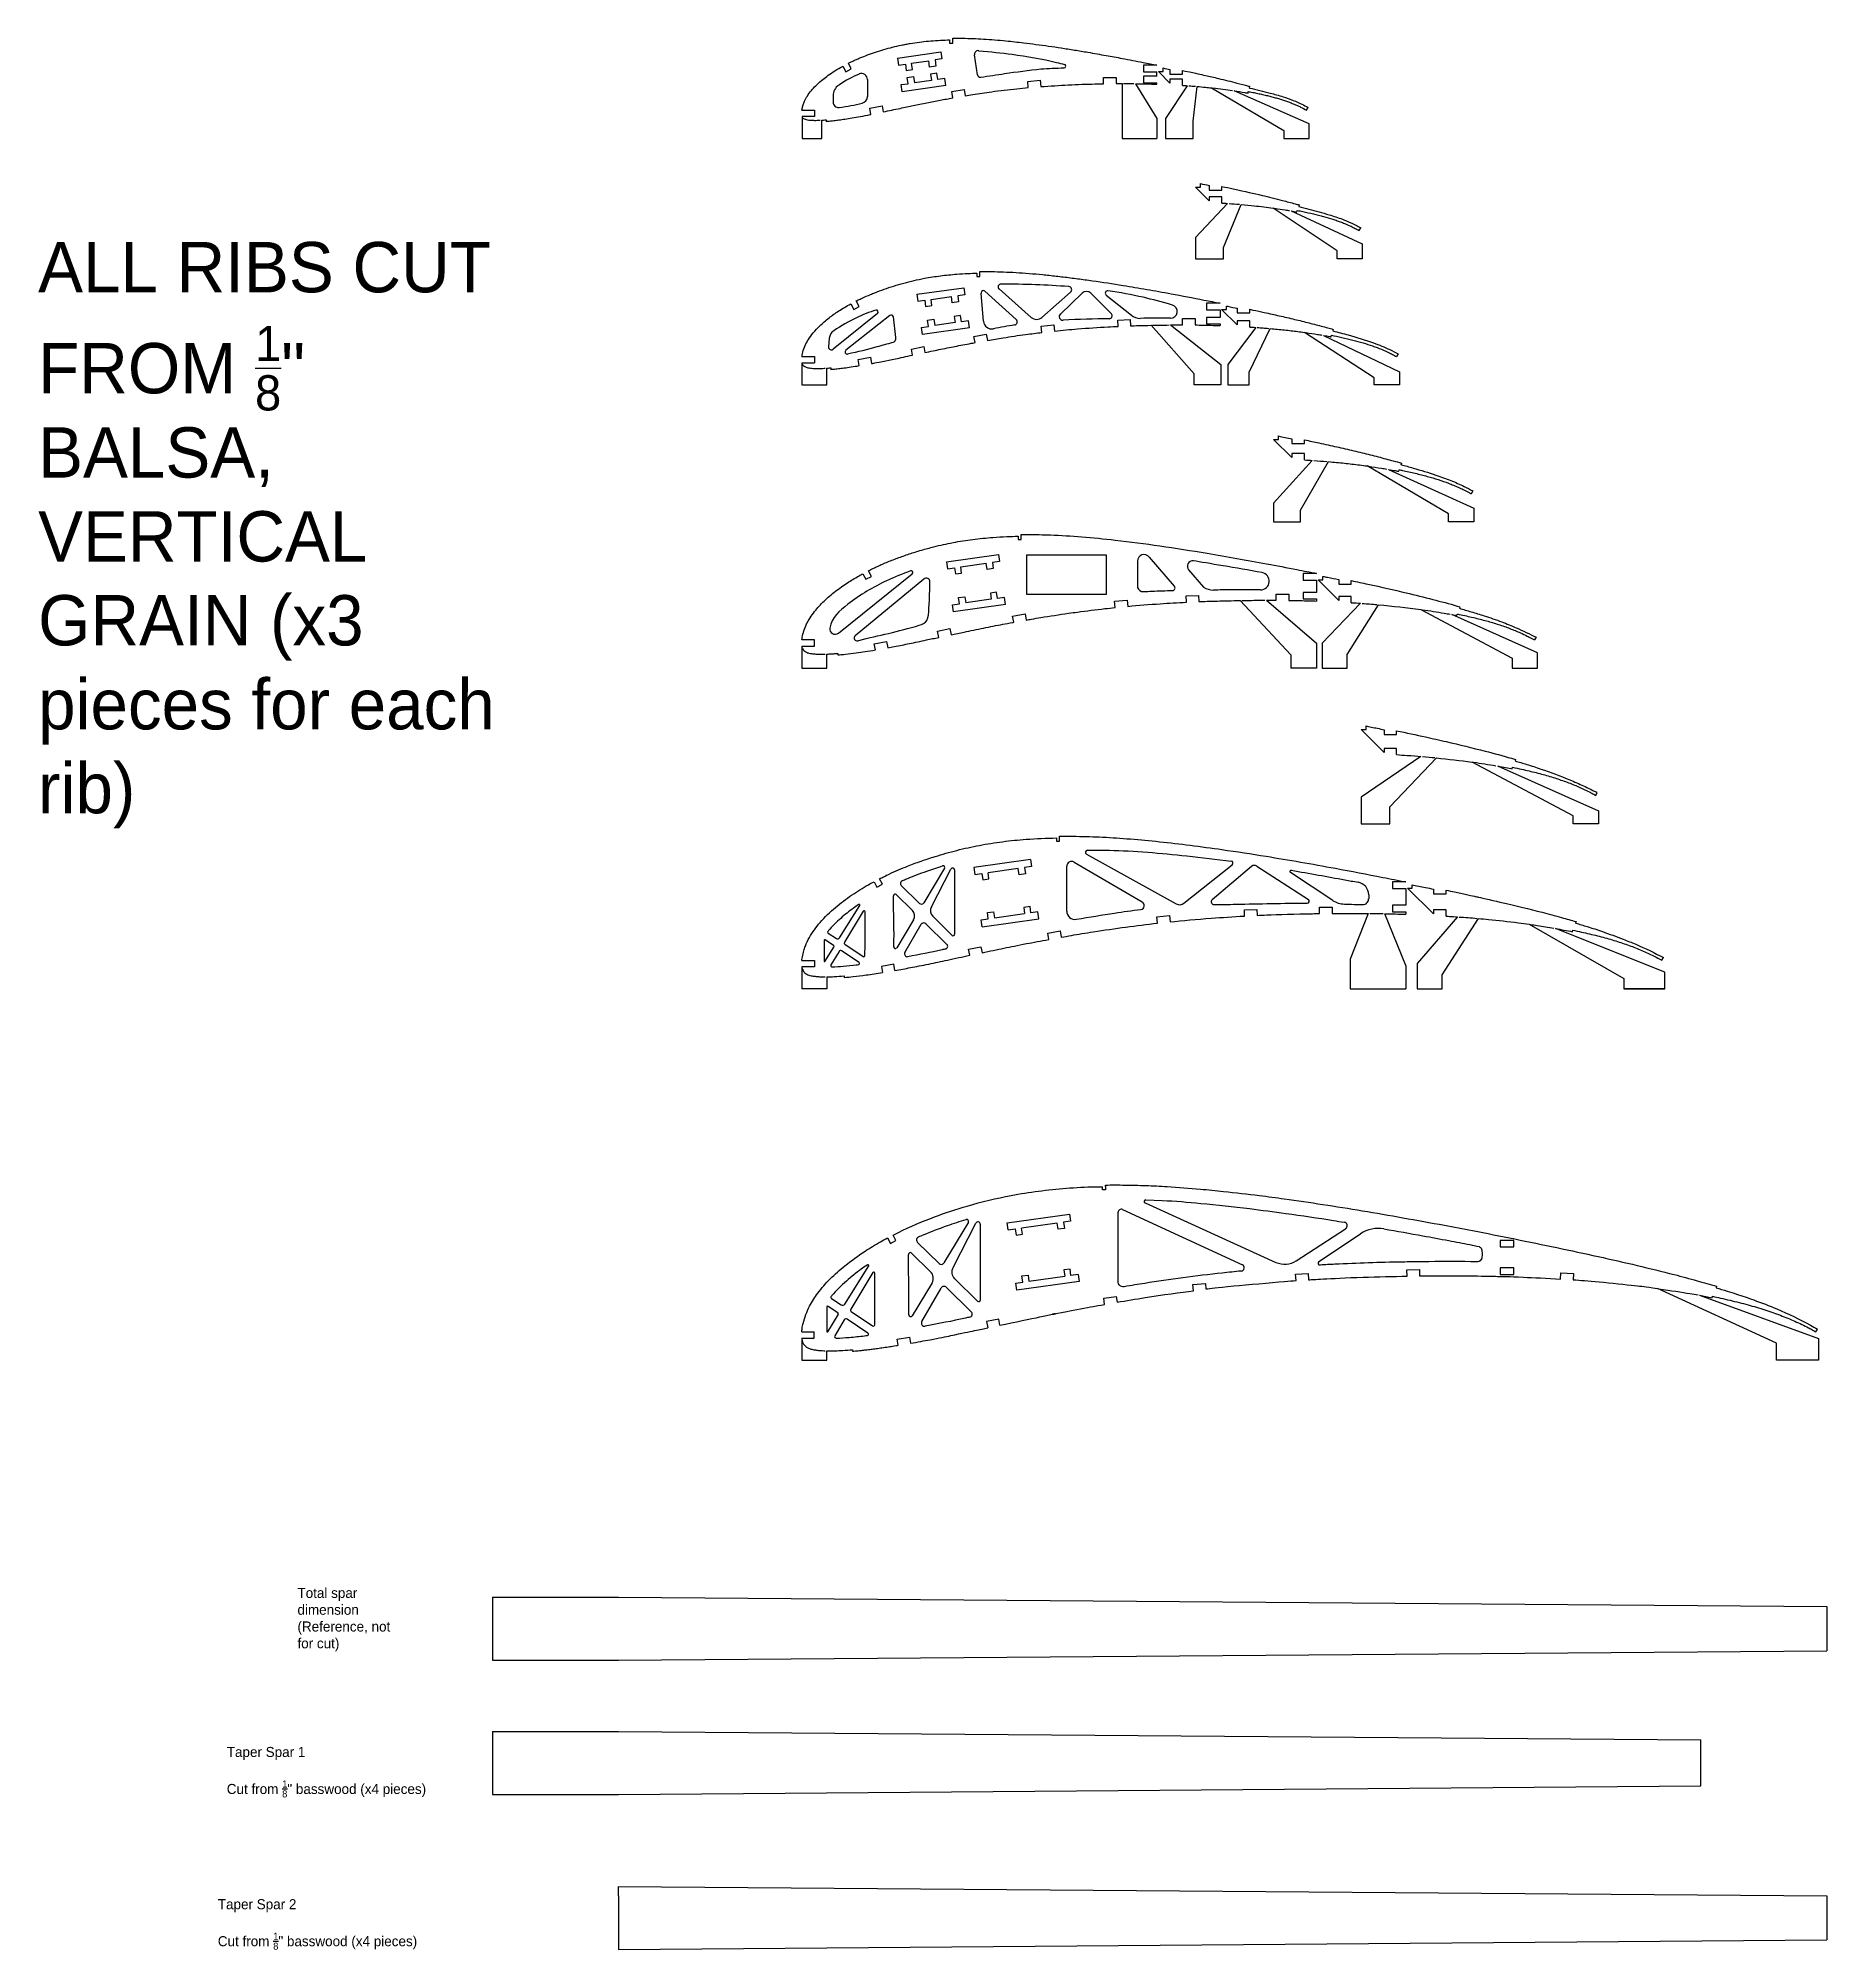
# Model space of a CAD drawing. Extents: x -15.1 to 20.4, y 10.7 to 48.6.
import ezdxf

# ---------------------------------------------------------------- set-up
doc = ezdxf.new("R2010")
doc.units = 0
doc.header["$MEASUREMENT"] = 0
for name, color, linetype in [('CUT_THESE', 255, 'CONTINUOUS'), ('MARK', 5, 'CONTINUOUS'), ('TEXT_FOR_GARY', 1, 'CONTINUOUS')]:
    doc.layers.add(name, color=color, linetype=linetype)

msp = doc.modelspace()

# ---------------------------------------------------------------- texts
at = {"layer": 'TEXT_FOR_GARY', "linetype": 'Continuous', "attachment_point": 1}
for s, width, insert, char_height in [('\\A1;ALL RIBS CUT FROM {\\H0.7x;\\S1/8;}" BALSA, VERTICAL GRAIN (x3 pieces for each rib)', 9.69934, (-15.134, 44.595), 1), ('Total spar dimension (Reference, not for cut)', 2.00853, (-9.983, 17.859), 0.2), ('\\A1;Taper Spar 1\\P\\PCut from {\\H0.7x;\\S1/8;}" basswood (x4 pieces)', 4.29866, (-11.387, 14.7), 0.2), ('\\A1;Taper Spar 2\\P\\PCut from {\\H0.7x;\\S1/8;}" basswood (x4 pieces)', 4.15656, (-11.565, 11.676), 0.2)]:
    msp.add_mtext_dynamic_manual_height_columns(s, width=width, gutter_width=1, heights=[0], dxfattribs=dict(at, insert=insert, char_height=char_height))

# ---------------------------------------------------------------- linework, layer by layer
at = {"layer": 'CUT_THESE', "linetype": 'Continuous'}
for p, q in [((2.97, 48.609), (2.97, 48.547)), ((3.033, 48.61), (3.033, 48.642)), ((3.033, 48.547), (3.033, 48.61)), ((1.932, 48.247), (2.798, 48.369)), ((1.932, 48.247), (1.951, 48.108)), ((2.818, 48.23), (2.679, 48.21)), ((2.798, 48.369), (2.818, 48.23)), ((2.97, 48.547), (3.033, 48.547)), ((0.848, 48.087), (0.907, 47.976)), ((0.907, 47.976), (1.017, 48.035)), ((1.017, 48.035), (0.959, 48.145)), ((1.951, 48.108), (2.091, 48.128)), ((2.091, 48.128), (2.108, 48.004)), ((2.108, 48.004), (2.232, 48.021)), ((2.128, 47.863), (2.252, 47.88)), ((2.145, 47.739), (2.128, 47.863)), ((2.214, 48.145), (2.555, 48.193)), ((2.232, 48.021), (2.214, 48.145)), ((2.252, 47.88), (2.269, 47.757)), ((2.572, 48.069), (2.555, 48.193)), ((2.696, 48.087), (2.572, 48.069)), ((2.716, 47.946), (2.592, 47.928)), ((2.592, 47.928), (2.609, 47.805)), ((2.679, 48.21), (2.696, 48.087)), ((2.733, 47.822), (2.716, 47.946)), ((6.026, 47.863), (6.276, 47.865)), ((6.028, 47.738), (6.026, 47.863)), ((6.276, 47.865), (6.278, 47.741)), ((7.086, 48.106), (6.819, 48.106)), ((6.819, 48.106), (6.819, 47.976)), ((6.819, 47.976), (7.086, 47.976)), ((7.086, 47.887), (6.819, 47.887)), ((6.819, 47.887), (6.819, 47.757)), ((7.086, 47.887), (7.086, 47.976)), ((7.118, 47.983), (7.211, 47.983)), ((7.118, 47.983), (7.346, 47.751)), ((7.211, 47.983), (7.211, 48.051)), ((7.346, 48.024), (7.346, 47.93)), ((7.346, 47.93), (7.596, 47.93)), ((7.596, 47.93), (7.596, 48.002)), ((2.006, 47.72), (2.145, 47.739)), ((2.026, 47.58), (2.006, 47.72)), ((2.892, 47.702), (2.026, 47.58)), ((2.609, 47.805), (2.269, 47.757)), ((2.873, 47.842), (2.733, 47.822)), ((2.892, 47.702), (2.873, 47.842)), ((3.012, 47.581), (3.258, 47.624)), ((3.033, 47.458), (3.012, 47.581)), ((3.258, 47.624), (3.279, 47.5)), ((4.521, 47.786), (4.77, 47.806)), ((4.531, 47.661), (4.521, 47.786)), ((4.77, 47.806), (4.78, 47.682)), ((6.394, 47.741), (6.394, 46.653)), ((6.66, 47.739), (7.086, 47.045)), ((6.819, 47.757), (7.086, 47.757)), ((7.086, 47.73), (7.086, 47.757)), ((7.687, 47.699), (7.255, 47.045)), ((7.596, 47.83), (7.346, 47.83)), ((7.346, 47.83), (7.346, 47.751)), ((7.596, 47.705), (7.596, 47.83)), ((7.807, 46.995), (7.885, 47.684)), ((8.168, 47.657), (9.61, 46.808)), ((10.11, 46.941), (8.619, 47.599)), ((8.896, 47.552), (8.902, 47.583)), ((8.925, 47.653), (8.933, 47.683)), ((0.037, 47.215), (0.287, 47.215)), ((0.287, 47.09), (0.039, 47.09)), ((0.039, 47.09), (0.039, 46.653)), ((0.287, 47.215), (0.287, 47.09)), ((1.382, 47.251), (1.627, 47.302)), ((1.407, 47.128), (1.382, 47.251)), ((1.627, 47.302), (1.652, 47.179)), ((10.057, 47.213), (10.088, 47.267)), ((0.429, 46.653), (0.429, 47.016)), ((0.52, 47.022), (0.52, 46.991)), ((7.086, 47.045), (7.086, 46.653)), ((7.255, 47.045), (7.255, 46.653)), ((7.807, 46.653), (7.807, 46.995)), ((9.61, 46.808), (9.61, 46.653)), ((10.11, 46.653), (10.11, 46.941)), ((0.039, 46.653), (0.429, 46.653)), ((6.394, 46.653), (7.086, 46.653)), ((7.255, 46.653), (7.807, 46.653)), ((9.61, 46.653), (10.11, 46.653)), ((7.856, 45.686), (7.949, 45.686)), ((7.856, 45.686), (8.125, 45.415)), ((7.949, 45.686), (7.949, 45.755)), ((8.125, 45.72), (8.125, 45.626)), ((8.125, 45.626), (8.375, 45.626)), ((8.375, 45.626), (8.375, 45.699)), ((8.488, 45.361), (7.856, 44.681)), ((8.375, 45.494), (8.125, 45.494)), ((8.125, 45.494), (8.125, 45.415)), ((8.375, 45.369), (8.375, 45.494)), ((8.406, 44.483), (8.758, 45.34)), ((10.664, 44.421), (9.397, 45.268)), ((9.753, 45.212), (11.164, 44.556)), ((9.868, 45.191), (9.874, 45.221)), ((9.91, 45.331), (9.902, 45.301)), ((11.105, 44.823), (11.136, 44.877)), ((7.856, 44.681), (7.856, 44.258)), ((8.406, 44.258), (8.406, 44.483)), ((11.164, 44.556), (11.164, 44.258)), ((7.856, 44.258), (8.406, 44.258)), ((10.664, 44.258), (10.664, 44.421)), ((11.164, 44.258), (10.664, 44.258)), ((2.317, 43.556), (3.25, 43.687)), ((3.25, 43.687), (3.269, 43.548)), ((3.508, 43.975), (3.508, 43.912)), ((3.508, 43.912), (3.571, 43.912)), ((3.571, 43.976), (3.571, 44.007)), ((3.571, 43.912), (3.571, 43.976)), ((1.005, 43.365), (1.064, 43.254)), ((1.064, 43.254), (1.175, 43.312)), ((1.175, 43.312), (1.116, 43.423)), ((2.317, 43.556), (2.337, 43.417)), ((2.337, 43.417), (2.476, 43.436)), ((2.476, 43.436), (2.493, 43.312)), ((2.493, 43.312), (2.617, 43.33)), ((2.6, 43.454), (3.006, 43.511)), ((2.617, 43.33), (2.6, 43.454)), ((3.023, 43.387), (3.006, 43.511)), ((3.147, 43.404), (3.023, 43.387)), ((3.269, 43.548), (3.13, 43.528)), ((3.13, 43.528), (3.147, 43.404)), ((8.341, 43.379), (8.073, 43.379)), ((8.073, 43.379), (8.073, 43.249)), ((8.466, 43.254), (8.466, 43.322)), ((2.41, 42.899), (2.549, 42.918)), ((2.531, 43.042), (2.655, 43.059)), ((2.549, 42.918), (2.531, 43.042)), ((2.655, 43.059), (2.673, 42.936)), ((3.079, 42.993), (2.673, 42.936)), ((3.185, 43.134), (3.061, 43.117)), ((3.061, 43.117), (3.079, 42.993)), ((3.203, 43.01), (3.185, 43.134)), ((3.342, 43.03), (3.203, 43.01)), ((3.361, 42.89), (3.342, 43.03)), ((4.789, 42.922), (5.037, 42.95)), ((4.802, 42.798), (4.789, 42.922)), ((5.037, 42.95), (5.051, 42.825)), ((6.308, 43.044), (6.558, 43.054)), ((6.314, 42.919), (6.308, 43.044)), ((6.558, 43.054), (6.563, 42.929)), ((7.827, 41.974), (6.97, 42.94)), ((7.358, 42.946), (8.353, 42.162)), ((7.595, 42.947), (7.595, 43.072)), ((7.595, 43.072), (7.845, 43.072)), ((7.845, 43.072), (7.845, 42.947)), ((8.073, 43.249), (8.341, 43.249)), ((8.341, 43.097), (8.073, 43.097)), ((8.073, 43.097), (8.073, 42.967)), ((8.073, 42.967), (8.341, 42.967)), ((8.341, 43.249), (8.341, 43.097)), ((8.341, 42.967), (8.341, 42.934)), ((8.372, 43.254), (8.466, 43.254)), ((8.372, 43.254), (8.68, 42.951)), ((8.68, 43.279), (8.68, 43.185)), ((8.68, 43.185), (8.93, 43.185)), ((8.93, 43.031), (8.68, 43.031)), ((8.68, 43.031), (8.68, 42.951)), ((8.93, 43.185), (8.93, 43.257)), ((8.93, 42.906), (8.93, 43.031)), ((2.429, 42.759), (2.41, 42.899)), ((3.361, 42.89), (2.429, 42.759)), ((3.452, 42.719), (3.698, 42.763)), ((3.474, 42.596), (3.452, 42.719)), ((3.698, 42.763), (3.72, 42.64)), ((9.049, 42.898), (8.494, 42.162)), ((8.92, 42.008), (9.337, 42.875)), ((11.402, 41.893), (10.018, 42.798)), ((10.396, 42.739), (11.902, 42.014)), ((10.545, 42.711), (10.551, 42.742)), ((10.59, 42.859), (10.582, 42.829)), ((0.036, 42.317), (0.286, 42.317)), ((0.037, 42.192), (0.286, 42.192)), ((0.037, 42.192), (0.037, 41.754)), ((0.286, 42.317), (0.286, 42.192)), ((1.153, 42.261), (1.4, 42.304)), ((1.175, 42.138), (1.153, 42.261)), ((1.4, 42.304), (1.421, 42.181)), ((2.209, 42.469), (2.454, 42.521)), ((2.235, 42.347), (2.209, 42.469)), ((2.454, 42.521), (2.48, 42.399)), ((8.353, 42.162), (8.353, 41.754)), ((8.494, 42.162), (8.494, 41.754)), ((11.877, 42.373), (11.847, 42.318)), ((0.531, 41.754), (0.531, 42.089)), ((0.609, 42.095), (0.609, 42.064)), ((7.827, 41.754), (7.827, 41.974)), ((8.92, 41.754), (8.92, 42.008)), ((11.402, 41.754), (11.402, 41.893)), ((11.902, 42.014), (11.902, 41.754)), ((0.037, 41.754), (0.531, 41.754)), ((8.353, 41.754), (7.827, 41.754)), ((8.494, 41.754), (8.92, 41.754)), ((11.902, 41.754), (11.402, 41.754)), ((9.405, 40.671), (9.499, 40.671)), ((9.405, 40.671), (9.768, 40.312)), ((9.499, 40.671), (9.499, 40.741)), ((9.768, 40.686), (9.768, 40.592)), ((10.018, 40.592), (10.018, 40.665)), ((10.171, 40.257), (9.405, 39.407)), ((9.768, 40.592), (10.018, 40.592)), ((10.018, 40.391), (9.768, 40.391)), ((9.768, 40.391), (9.768, 40.312)), ((10.018, 40.266), (10.018, 40.391)), ((9.938, 39.27), (10.495, 40.231)), ((12.878, 39.195), (11.26, 40.145)), ((11.687, 40.078), (13.378, 39.307)), ((11.889, 40.039), (11.896, 40.07)), ((11.942, 40.202), (11.934, 40.171)), ((13.358, 39.65), (13.328, 39.595)), ((9.405, 39.407), (9.405, 39.033)), ((9.938, 39.033), (9.938, 39.27)), ((12.878, 39.033), (12.878, 39.195)), ((13.378, 39.307), (13.378, 39.033)), ((4.33, 38.75), (4.33, 38.687)), ((4.393, 38.751), (4.393, 38.782)), ((4.393, 38.687), (4.393, 38.751)), ((9.405, 39.033), (9.938, 39.033)), ((13.378, 39.033), (12.878, 39.033)), ((2.907, 38.243), (3.94, 38.388)), ((3.94, 38.388), (3.959, 38.249)), ((4.33, 38.687), (4.393, 38.687)), ((4.502, 38.377), (6.078, 38.377)), ((4.502, 37.59), (4.502, 38.377)), ((6.078, 38.377), (6.078, 37.59)), ((1.246, 38.005), (1.305, 37.894)), ((1.415, 37.953), (1.357, 38.063)), ((2.907, 38.243), (2.926, 38.104)), ((2.926, 38.104), (3.066, 38.123)), ((3.066, 38.123), (3.083, 38)), ((3.083, 38), (3.207, 38.017)), ((3.189, 38.141), (3.696, 38.212)), ((3.207, 38.017), (3.189, 38.141)), ((3.714, 38.088), (3.696, 38.212)), ((3.837, 38.106), (3.714, 38.088)), ((3.959, 38.249), (3.82, 38.229)), ((3.82, 38.229), (3.837, 38.106)), ((6.701, 38.258), (6.701, 37.734)), ((6.933, 38.334), (7.431, 37.755)), ((7.716, 38.081), (8.01, 37.74)), ((10.259, 38.01), (9.992, 38.01)), ((9.992, 38.01), (9.992, 37.88)), ((1.305, 37.894), (1.415, 37.953)), ((3.903, 37.638), (3.779, 37.621)), ((3.779, 37.621), (3.797, 37.497)), ((3.921, 37.514), (3.903, 37.638)), ((9.454, 37.477), (9.454, 37.6)), ((9.454, 37.6), (9.704, 37.6)), ((9.704, 37.6), (9.704, 37.475)), ((9.992, 37.88), (10.259, 37.88)), ((10.259, 37.635), (9.992, 37.635)), ((9.992, 37.635), (9.992, 37.505)), ((10.259, 37.88), (10.259, 37.635)), ((10.291, 37.885), (10.384, 37.885)), ((10.291, 37.885), (10.697, 37.476)), ((10.384, 37.885), (10.384, 37.953)), ((10.697, 37.889), (10.697, 37.796)), ((10.697, 37.796), (10.947, 37.796)), ((10.947, 37.796), (10.947, 37.868)), ((3.027, 37.389), (3.166, 37.408)), ((3.047, 37.249), (3.027, 37.389)), ((4.079, 37.394), (3.047, 37.249)), ((3.149, 37.532), (3.273, 37.549)), ((3.166, 37.408), (3.149, 37.532)), ((3.273, 37.549), (3.29, 37.426)), ((3.797, 37.497), (3.29, 37.426)), ((4.06, 37.534), (3.921, 37.514)), ((4.079, 37.394), (4.06, 37.534)), ((6.078, 37.59), (4.502, 37.59)), ((6.245, 37.458), (6.494, 37.482)), ((6.258, 37.333), (6.245, 37.458)), ((6.494, 37.482), (6.506, 37.357)), ((7.666, 37.564), (7.915, 37.575)), ((7.671, 37.439), (7.666, 37.564)), ((7.915, 37.575), (7.921, 37.45)), ((8.739, 37.473), (9.748, 36.394)), ((9.261, 37.478), (10.259, 36.626)), ((9.992, 37.505), (10.259, 37.505)), ((10.259, 37.505), (10.259, 37.462)), ((11.133, 37.418), (10.369, 36.626)), ((10.947, 37.555), (10.697, 37.555)), ((10.697, 37.555), (10.697, 37.476)), ((10.864, 36.398), (11.487, 37.39)), ((10.947, 37.43), (10.947, 37.555)), ((12.325, 37.295), (14.143, 36.327)), ((13.103, 37.348), (13.095, 37.318)), ((2.729, 36.864), (2.973, 36.916)), ((2.755, 36.741), (2.729, 36.864)), ((2.973, 36.916), (2.999, 36.793)), ((4.221, 37.164), (4.467, 37.208)), ((4.243, 37.041), (4.221, 37.164)), ((4.467, 37.208), (4.489, 37.085)), ((14.643, 36.435), (12.942, 37.194)), ((13.044, 37.173), (13.05, 37.204)), ((0.035, 36.563), (0.285, 36.564)), ((0.035, 36.563), (0.035, 36.126)), ((0.285, 36.689), (0.036, 36.689)), ((0.285, 36.564), (0.285, 36.689)), ((1.473, 36.614), (1.719, 36.657)), ((1.494, 36.491), (1.473, 36.614)), ((1.719, 36.657), (1.741, 36.534)), ((10.259, 36.626), (10.259, 36.126)), ((10.369, 36.626), (10.369, 36.126)), ((14.619, 36.743), (14.586, 36.69)), ((0.035, 36.126), (0.531, 36.126)), ((0.531, 36.126), (0.531, 36.409)), ((0.747, 36.423), (0.747, 36.392)), ((9.748, 36.394), (9.748, 36.126)), ((10.259, 36.126), (9.748, 36.126)), ((10.369, 36.126), (10.864, 36.126)), ((10.864, 36.126), (10.864, 36.398)), ((14.143, 36.327), (14.143, 36.126)), ((14.143, 36.126), (14.643, 36.126)), ((14.643, 36.126), (14.643, 36.435)), ((11.239, 34.913), (11.239, 34.981)), ((11.145, 34.913), (11.239, 34.913)), ((11.145, 34.913), (11.598, 34.457)), ((11.598, 34.907), (11.598, 34.814)), ((11.598, 34.814), (11.848, 34.814)), ((11.848, 34.814), (11.848, 34.886)), ((12.327, 34.377), (11.145, 33.566)), ((11.848, 34.536), (11.598, 34.536)), ((11.598, 34.536), (11.598, 34.457)), ((11.713, 33.372), (12.639, 34.348)), ((11.848, 34.411), (11.848, 34.536)), ((15.355, 33.195), (13.345, 34.265)), ((13.851, 34.186), (15.855, 33.298)), ((14.21, 34.316), (14.201, 34.286)), ((14.144, 34.129), (14.15, 34.16)), ((11.145, 33.566), (11.145, 33.04)), ((15.801, 33.602), (15.831, 33.657)), ((15.831, 33.657), (15.804, 33.672)), ((11.145, 33.04), (11.713, 33.04)), ((11.713, 33.04), (11.713, 33.372)), ((15.355, 33.04), (15.355, 33.195)), ((15.855, 33.04), (15.355, 33.04)), ((15.855, 33.298), (15.855, 33.04)), ((5.089, 32.757), (5.089, 32.694)), ((5.089, 32.694), (5.152, 32.694)), ((5.152, 32.758), (5.152, 32.789)), ((5.152, 32.694), (5.152, 32.758)), ((4.577, 32.327), (3.451, 32.168)), ((4.577, 32.327), (4.596, 32.187)), ((1.637, 31.835), (1.579, 31.946)), ((3.069, 32.122), (3.069, 30.842)), ((3.451, 32.168), (3.471, 32.029)), ((3.471, 32.029), (3.61, 32.049)), ((3.61, 32.049), (3.627, 31.925)), ((3.627, 31.925), (3.751, 31.942)), ((4.333, 32.15), (3.734, 32.066)), ((3.751, 31.942), (3.734, 32.066)), ((4.351, 32.027), (4.333, 32.15)), ((4.474, 32.044), (4.351, 32.027)), ((4.596, 32.187), (4.457, 32.168)), ((4.457, 32.168), (4.474, 32.044)), ((1.468, 31.887), (1.527, 31.776)), ((1.527, 31.776), (1.637, 31.835)), ((11.292, 31.626), (11.292, 31.545)), ((12.03, 31.882), (11.763, 31.882)), ((11.763, 31.882), (11.763, 31.752)), ((11.763, 31.752), (12.03, 31.752)), ((12.03, 31.752), (12.03, 31.422)), ((12.062, 31.757), (12.155, 31.757)), ((12.062, 31.757), (12.578, 31.249)), ((12.155, 31.757), (12.155, 31.827)), ((12.578, 31.74), (12.578, 31.647)), ((12.578, 31.647), (12.828, 31.647)), ((12.828, 31.647), (12.828, 31.719)), ((3.597, 31.132), (3.736, 31.151)), ((3.616, 30.992), (4.742, 31.151)), ((3.719, 31.275), (3.842, 31.292)), ((3.736, 31.151), (3.719, 31.275)), ((3.842, 31.292), (3.86, 31.169)), ((3.86, 31.169), (4.459, 31.253)), ((4.566, 31.394), (4.442, 31.377)), ((4.442, 31.377), (4.459, 31.253)), ((4.583, 31.27), (4.566, 31.394)), ((4.722, 31.29), (4.583, 31.27)), ((4.742, 31.151), (4.722, 31.29)), ((7.086, 31.188), (7.334, 31.214)), ((7.099, 31.063), (7.086, 31.188)), ((7.334, 31.214), (7.348, 31.09)), ((8.824, 31.33), (9.074, 31.336)), ((8.828, 31.205), (8.824, 31.33)), ((9.074, 31.336), (9.078, 31.217)), ((10.316, 31.255), (10.316, 31.38)), ((10.316, 31.38), (10.566, 31.38)), ((10.566, 31.38), (10.566, 31.258)), ((11.284, 31.257), (10.924, 30.348)), ((12.03, 30.221), (11.614, 31.252)), ((12.03, 31.422), (11.763, 31.422)), ((11.763, 31.422), (11.763, 31.292)), ((11.763, 31.292), (12.03, 31.292)), ((12.03, 31.292), (12.03, 31.241)), ((13.057, 31.189), (12.252, 30.26)), ((12.828, 31.329), (12.578, 31.329)), ((12.578, 31.329), (12.578, 31.249)), ((12.752, 30.036), (13.472, 31.156)), ((12.828, 31.204), (12.828, 31.329)), ((3.616, 30.992), (3.597, 31.132)), ((4.918, 30.863), (5.164, 30.908)), ((4.94, 30.74), (4.918, 30.863)), ((5.164, 30.908), (5.186, 30.785)), ((14.478, 31.042), (16.357, 29.964)), ((17.173, 30.093), (15.002, 30.959)), ((15.34, 30.894), (15.346, 30.924)), ((15.412, 31.094), (15.403, 31.064)), ((3.346, 30.547), (3.591, 30.596)), ((3.37, 30.425), (3.346, 30.547)), ((3.591, 30.596), (3.615, 30.476)), ((17.117, 30.327), (17.147, 30.382)), ((0.284, 30.198), (0.034, 30.198)), ((0.034, 30.198), (0.034, 29.76)), ((0.034, 30.198), (0.034, 30.166)), ((0.036, 30.323), (0.284, 30.323)), ((0.284, 30.323), (0.284, 30.198)), ((0.873, 30.016), (0.873, 29.985)), ((1.86, 30.247), (1.614, 30.203)), ((1.614, 30.203), (1.635, 30.083)), ((1.882, 30.124), (1.86, 30.247)), ((10.924, 30.348), (10.924, 29.76)), ((12.03, 30.221), (12.03, 29.76)), ((12.252, 30.26), (12.252, 29.76)), ((12.752, 29.76), (12.752, 30.036)), ((17.173, 29.76), (17.173, 30.093)), ((0.531, 29.76), (0.031, 29.76)), ((0.531, 29.997), (0.531, 29.76)), ((10.924, 29.76), (12.03, 29.76)), ((12.252, 29.76), (12.752, 29.76)), ((16.357, 29.964), (16.357, 29.76)), ((17.173, 29.76), (16.357, 29.76)), ((16.357, 29.76), (17.173, 29.76)), ((6.005, 25.768), (6.005, 25.829)), ((6.067, 25.831), (6.067, 25.862)), ((6.067, 25.831), (6.067, 25.768)), ((6.067, 25.768), (6.005, 25.768)), ((3.579, 25.086), (3.579, 23.581)), ((4.114, 25.109), (5.351, 25.283)), ((4.133, 24.97), (4.114, 25.109)), ((5.108, 25.107), (4.396, 25.007)), ((5.125, 24.983), (5.108, 25.107)), ((5.371, 25.144), (5.232, 25.124)), ((5.232, 25.124), (5.249, 25)), ((5.351, 25.283), (5.371, 25.144)), ((1.735, 24.81), (1.794, 24.699)), ((1.794, 24.699), (1.904, 24.758)), ((1.904, 24.758), (1.845, 24.868)), ((4.133, 24.97), (4.272, 24.989)), ((4.272, 24.989), (4.29, 24.866)), ((4.29, 24.866), (4.414, 24.883)), ((4.414, 24.883), (4.396, 25.007)), ((5.249, 25), (5.125, 24.983)), ((4.282, 23.913), (4.421, 23.932)), ((5.539, 23.948), (4.301, 23.774)), ((4.404, 24.056), (4.527, 24.074)), ((4.421, 23.932), (4.404, 24.056)), ((4.527, 24.074), (4.545, 23.95)), ((4.545, 23.95), (5.257, 24.05)), ((5.363, 24.191), (5.239, 24.174)), ((5.239, 24.174), (5.257, 24.05)), ((5.38, 24.067), (5.363, 24.191)), ((5.52, 24.087), (5.38, 24.067)), ((5.52, 24.087), (5.539, 23.948)), ((9.842, 24.089), (10.091, 24.105)), ((9.85, 23.964), (9.842, 24.089)), ((10.091, 24.105), (10.1, 23.98)), ((12.051, 24.177), (12.301, 24.182)), ((12.054, 24.052), (12.051, 24.177)), ((12.301, 24.182), (12.304, 24.057)), ((15.103, 23.995), (15.11, 24.12)), ((15.11, 24.12), (15.36, 24.105)), ((15.36, 24.105), (15.353, 23.98)), ((4.301, 23.774), (4.282, 23.913)), ((6.032, 23.614), (6.28, 23.647)), ((6.048, 23.49), (6.032, 23.614)), ((6.28, 23.647), (6.295, 23.534)), ((7.801, 23.888), (8.05, 23.909)), ((7.811, 23.763), (7.801, 23.888)), ((8.05, 23.909), (8.059, 23.797)), ((19.395, 22.721), (17.026, 23.808)), ((17.864, 23.672), (20.228, 22.81)), ((18.112, 23.62), (18.118, 23.651)), ((18.2, 23.852), (18.192, 23.822)), ((3.944, 23.198), (3.699, 23.148)), ((3.969, 23.077), (3.944, 23.198)), ((0.031, 22.82), (0.031, 22.383)), ((0.031, 22.82), (0.281, 22.82)), ((0.031, 22.82), (0.031, 22.789)), ((0.033, 22.945), (0.281, 22.945)), ((0.281, 22.82), (0.281, 22.945)), ((1.926, 22.801), (2.173, 22.839)), ((1.945, 22.678), (1.926, 22.801)), ((2.173, 22.839), (2.192, 22.719)), ((3.699, 23.148), (3.725, 23.025)), ((20.175, 22.946), (20.205, 23.001)), ((20.228, 22.81), (20.228, 22.383)), ((0.529, 22.383), (0.529, 22.569)), ((1.039, 22.591), (1.039, 22.56)), ((19.395, 22.383), (19.395, 22.721)), ((0.031, 22.383), (0.529, 22.383)), ((20.228, 22.383), (19.395, 22.383)), ((-6.11, 17.675), (-6.11, 16.425)), ((-6.11, 17.675), (-3.61, 17.675)), ((-3.61, 17.675), (20.39, 17.487)), ((20.39, 17.487), (20.39, 16.612)), ((-6.11, 16.425), (-3.61, 16.425)), ((-3.61, 16.425), (20.39, 16.612)), ((-6.11, 15.008), (-6.11, 13.758)), ((-6.11, 15.008), (-3.61, 15.008)), ((-3.61, 15.008), (17.89, 14.84)), ((17.89, 13.926), (17.89, 14.84)), ((-6.11, 13.758), (-3.61, 13.758)), ((-3.61, 13.758), (17.89, 13.926)), ((-3.61, 11.928), (20.39, 11.741)), ((-3.61, 11.741), (-3.61, 11.928)), ((-3.61, 11.741), (-3.61, 10.678)), ((20.39, 11.741), (20.39, 10.866)), ((-3.61, 10.678), (20.39, 10.866))]:
    msp.add_line(p, q, dxfattribs=at)
at = {"layer": 'CUT_THESE', "color": 7, "linetype": 'Continuous'}
for p, q in [((3.525, 47.913), (3.464, 48.312)), ((0.655, 47.499), (0.655, 47.375)), ((1.336, 47.82), (1.336, 47.483)), ((3.643, 43.02), (3.594, 43.571)), ((4.294, 43.053), (3.666, 43.62)), ((3.951, 43.661), (4.591, 43.096)), ((4.802, 43.096), (5.373, 43.6)), ((5.603, 43.579), (5.169, 43.164)), ((6.182, 43.167), (5.771, 43.577)), ((6.079, 43.541), (6.579, 43.139)), ((1.537, 43.176), (0.659, 42.464)), ((1.784, 43.134), (0.91, 42.443)), ((1.901, 42.695), (1.852, 43.106)), ((0.578, 42.681), (0.565, 42.514)), ((0.76, 36.825), (2.228, 38)), ((2.458, 37.9), (1.093, 36.771)), ((5.443, 32.277), (6.796, 31.486)), ((5.687, 32.436), (7.472, 31.445)), ((2.867, 32.153), (2.455, 31.467)), ((2.609, 31.389), (2.995, 32.138)), ((5.295, 31.303), (5.295, 32.193)), ((7.622, 31.458), (8.583, 32.223)), ((8.964, 32.191), (8.184, 31.529)), ((9.073, 32.198), (10.095, 31.532)), ((10.577, 31.517), (9.738, 32.068)), ((2.23, 31.316), (1.909, 31.631)), ((2.01, 31.813), (2.373, 31.457)), ((0.783, 30.771), (1.184, 31.417)), ((1.254, 31.302), (0.881, 30.683)), ((2.635, 31.2), (3.021, 30.821)), ((0.557, 30.867), (0.72, 30.758)), ((2.253, 31.132), (1.918, 30.574)), ((2.082, 30.478), (2.407, 31.041)), ((2.916, 30.643), (2.498, 31.053)), ((0.494, 30.305), (0.67, 30.589)), ((0.663, 30.621), (0.498, 30.733)), ((0.773, 30.504), (0.611, 30.236)), ((1.173, 30.279), (0.821, 30.515)), ((0.89, 30.644), (1.25, 30.402)), ((6.85, 25.51), (9.451, 24.326)), ((6.863, 25.566), (7.191, 25.554)), ((3.342, 25.122), (2.857, 24.316)), ((3.038, 24.224), (3.492, 25.105)), ((6.403, 25.374), (8.785, 24.277)), ((2.333, 24.723), (2.761, 24.303)), ((9.855, 24.356), (10.832, 24.995)), ((10.305, 24.344), (11.128, 24.893)), ((2.592, 24.138), (2.215, 24.509)), ((0.89, 23.497), (1.362, 24.257)), ((1.444, 24.122), (1.005, 23.393)), ((3.068, 24.002), (3.523, 23.555)), ((0.623, 23.61), (0.815, 23.481)), ((2.62, 23.922), (2.225, 23.265)), ((2.418, 23.151), (2.801, 23.814)), ((3.399, 23.346), (2.907, 23.829)), ((0.549, 22.948), (0.757, 23.283)), ((0.749, 23.321), (0.554, 23.452)), ((0.878, 23.183), (0.687, 22.867)), ((1.348, 22.918), (0.935, 23.196)), ((1.015, 23.347), (1.439, 23.063))]:
    msp.add_line(p, q, dxfattribs=at)
at = {"layer": 'CUT_THESE', "linetype": 'Continuous'}
for points in [[(13.906, 24.631), (14.173, 24.631), (14.173, 24.761), (13.906, 24.761)], [(13.906, 24.085), (14.173, 24.085), (14.173, 24.215), (13.906, 24.215)]]:
    msp.add_lwpolyline(points, close=True, dxfattribs=at)
at = {"layer": 'CUT_THESE', "color": 7, "linetype": 'Continuous'}
for centre, radius, start, end in [((3.536, 48.323), 0.073, 81.6955, 188.7462), ((1.216, 47.82), 0.12, 0, 111.1337), ((3.578, 47.922), 0.0536, 188.7462, 278.5658), ((5.243, 48.089), 0.035, 271.8339, 75.4622), ((0.91, 47.499), 0.255, 124.4563, 180), ((1.201, 47.483), 0.135, 283.9432, 360), ((0.762, 47.375), 0.107, 180, 277.0185), ((3.989, 43.703), 0.0569, 89.4126, 228.5611), ((5.332, 43.646), 0.062, 311.4349, 85.4914), ((3.637, 43.587), 0.0433, 47.9448, 179.5567), ((3.769, 43.586), 0.176, 179.5568, 185.0338), ((5.686, 43.492), 0.12, 45.0816, 133.6731), ((6.108, 43.577), 0.0464, 81.8823, 231.1669), ((7.358, 43.214), 0.132, 270.0771, 73.9377), ((1.514, 43.204), 0.0362, 309.0351, 106.0595), ((1.81, 43.101), 0.0423, 6.8428, 128.3613), ((3.809, 43.034), 0.167, 185.0338, 280.9326), ((4.252, 43.007), 0.0619, 279.0759, 47.9447), ((4.697, 43.216), 0.16, 228.5611, 311.4349), ((5.218, 43.113), 0.0711, 133.6731, 273.045), ((6.141, 43.127), 0.0573, 270.8864, 45.0816), ((6.751, 43.353), 0.275, 231.1669, 270.6175), ((0.774, 42.666), 0.196, 123.0985, 175.5635), ((1.811, 42.684), 0.0906, 285.8521, 6.8428), ((0.623, 42.509), 0.0578, 175.5635, 309.0351), ((0.936, 42.41), 0.0419, 128.3613, 280.9633), ((2.206, 38.028), 0.035, 308.6715, 110.1634), ((9.145, 37.857), 0.173, 269.7455, 80.0282), ((2.505, 37.843), 0.0735, 359.7627, 129.5963), ((7.398, 37.72), 0.0477, 271.2792, 46.8196), ((8.202, 38.019), 0.338, 235.2973, 270.8245), ((0.695, 36.907), 0.105, 170.0416, 308.6716), ((1.129, 36.728), 0.056, 129.5963, 287.5544), ((5.393, 32.193), 0.098, 59.6831, 180), ((5.706, 32.471), 0.0404, 91.0182, 240.9656), ((8.558, 32.255), 0.0402, 308.5364, 82.577), ((2.049, 31.854), 0.0564, 113.798, 225.5383), ((2.84, 32.169), 0.0318, 328.9668, 106.836), ((3.03, 32.12), 0.0392, 2.3451, 153.2849), ((9.023, 32.121), 0.0913, 56.8905, 130.2749), ((9.752, 32.09), 0.0255, 80.2686, 236.7004), ((1.887, 31.609), 0.0309, 45.5238, 179.844), ((8.219, 31.487), 0.0552, 130.2749, 271.0439), ((10.074, 31.499), 0.039, 269.5538, 56.8905), ((10.823, 31.893), 0.45, 236.7004, 268.262), ((11.037, 31.626), 0.255, 0, 79.8426), ((11.179, 31.545), 0.112, 268.2624, 0), ((1.173, 31.424), 0.0131, 328.1464, 114.1543), ((1.271, 31.292), 0.0189, 0.0093, 148.8839), ((2.125, 31.209), 0.15, 328.9668, 45.5238), ((2.41, 31.494), 0.0524, 225.5383, 328.9668), ((2.744, 31.311), 0.156, 149.9702, 225.5383), ((5.459, 31.303), 0.164, 180, 279.6515), ((6.756, 31.416), 0.0804, 277.155, 59.6831), ((7.537, 31.564), 0.135, 240.9655, 308.5364), ((0.568, 30.885), 0.0213, 140.8386, 236.1465), ((0.745, 30.795), 0.0451, 236.1464, 328.1465), ((2.457, 31.012), 0.0577, 45.5238, 149.9702), ((3.04, 30.842), 0.0287, 227.9572, 0.6191), ((0.491, 30.722), 0.0124, 56.1007, 182.1273), ((0.65, 30.602), 0.0238, 328.1465, 56.1007), ((0.802, 30.487), 0.0342, 56.1007, 148.8838), ((0.906, 30.668), 0.0293, 148.8838, 236.1464), ((1.263, 30.422), 0.0244, 236.1464, 1.0504), ((1.892, 30.59), 0.0298, 178.4683, 328.9668), ((2.128, 30.451), 0.0537, 149.9702, 280.5965), ((2.877, 30.604), 0.0548, 282.2648, 45.5238), ((0.486, 30.31), 0.00908, 180.6091, 328.1466), ((0.634, 30.222), 0.0271, 148.8838, 271.7704), ((1.161, 30.262), 0.0204, 277.2534, 56.1007), ((6.862, 25.537), 0.0292, 87.9293, 245.5177), ((3.31, 25.142), 0.0375, 328.9668, 106.836), ((3.533, 25.084), 0.0462, 2.3451, 153.2849), ((6.378, 25.32), 0.0604, 65.2538, 180.0663), ((10.794, 25.054), 0.0704, 303.1818, 80.836), ((2.379, 24.77), 0.0663, 113.798, 225.5383), ((11.486, 24.357), 0.644, 80.2093, 123.663), ((2.189, 24.483), 0.0364, 45.5238, 179.844), ((2.804, 24.347), 0.0616, 225.5383, 328.9668), ((9.625, 24.708), 0.42, 245.5177, 303.1819), ((10.327, 24.312), 0.0393, 123.663, 273.1604), ((1.349, 24.265), 0.0154, 328.1464, 114.1543), ((1.463, 24.11), 0.0222, 0.0093, 148.8839), ((2.469, 24.012), 0.176, 328.9668, 45.5238), ((3.196, 24.132), 0.183, 149.9702, 225.5383), ((8.758, 24.218), 0.0648, 275.6225, 65.2538), ((0.637, 23.631), 0.025, 140.8386, 236.1465), ((2.86, 23.78), 0.0679, 45.5238, 149.9702), ((3.546, 23.58), 0.0338, 227.9572, 0.6191), ((0.546, 23.439), 0.0146, 56.1007, 182.1273), ((0.733, 23.297), 0.028, 328.1465, 56.1007), ((0.845, 23.525), 0.0531, 236.1464, 328.1465), ((0.912, 23.162), 0.0402, 56.1007, 148.8838), ((1.034, 23.376), 0.0345, 148.8838, 236.1464), ((2.194, 23.283), 0.0351, 178.4683, 328.9668), ((3.353, 23.3), 0.0644, 282.2648, 45.5238), ((0.54, 22.954), 0.0107, 180.6091, 328.1466), ((0.715, 22.851), 0.0318, 148.8838, 271.7704), ((1.335, 22.898), 0.024, 277.2534, 56.1007), ((1.455, 23.087), 0.0288, 236.1464, 1.0504), ((2.472, 23.12), 0.0632, 149.9702, 280.5965)]:
    msp.add_arc(centre, radius, start, end, dxfattribs=at)
at = {"layer": 'CUT_THESE', "linetype": 'Continuous'}
for centre, radius, start, end in [((6.83, 38.257), 0.129, 36.998, 180.7882), ((7.8, 38.152), 0.109, 84.0343, 220.2046), ((6.807, 37.757), 0.108, 192.4064, 277.2434)]:
    msp.add_arc(centre, radius, start, end, dxfattribs=at)
for points in [[(0.959, 48.145), (0.983, 48.158), (1.049, 48.189), (1.117, 48.22), (1.189, 48.251), (1.339, 48.31), (1.498, 48.366), (1.665, 48.418), (1.836, 48.465), (2.01, 48.505), (2.099, 48.523), (2.188, 48.539), (2.369, 48.566), (2.552, 48.586), (2.739, 48.6), (2.93, 48.608), (2.97, 48.609)], [(3.033, 48.642), (3.227, 48.642), (3.432, 48.636), (3.643, 48.626), (3.862, 48.611), (4.088, 48.59), (4.439, 48.552), (4.683, 48.521), (4.933, 48.487), (5.188, 48.449), (5.449, 48.408), (5.715, 48.364), (6.079, 48.299), (6.396, 48.242), (6.814, 48.162), (6.954, 48.134), (7.086, 48.108)], [(0.037, 47.215), (0.042, 47.248), (0.061, 47.317), (0.09, 47.392), (0.144, 47.493), (0.224, 47.603), (0.311, 47.698), (0.423, 47.801), (0.528, 47.884), (0.654, 47.972), (0.805, 48.064), (0.848, 48.087)], [(8.902, 47.583), (8.941, 47.576), (9.041, 47.556), (9.139, 47.535), (9.234, 47.513), (9.326, 47.49), (9.414, 47.467), (9.499, 47.443), (9.66, 47.391), (9.736, 47.363), (9.81, 47.334), (9.872, 47.307), (9.939, 47.276), (10.057, 47.213)], [(8.925, 47.653), (9.334, 47.553), (9.592, 47.48), (9.793, 47.408), (9.963, 47.334), (10.088, 47.267)], [(9.874, 45.221), (9.983, 45.2), (10.092, 45.177), (10.297, 45.128), (10.395, 45.102), (10.579, 45.047), (10.666, 45.018), (10.75, 44.987), (10.832, 44.955), (10.942, 44.906), (11.027, 44.864), (11.105, 44.823)], [(9.902, 45.301), (10.105, 45.25), (10.506, 45.135), (10.771, 45.046), (10.935, 44.978), (11.136, 44.877)], [(1.116, 43.423), (1.155, 43.443), (1.232, 43.48), (1.397, 43.552), (1.484, 43.588), (1.667, 43.656), (1.859, 43.72), (2.059, 43.778), (2.263, 43.829), (2.47, 43.873), (2.788, 43.923), (3.113, 43.956), (3.336, 43.969), (3.508, 43.975)], [(3.571, 44.007), (3.68, 44.008), (3.799, 44.007), (4.04, 44.001), (4.289, 43.989), (4.546, 43.971), (4.812, 43.947), (5.086, 43.918), (5.369, 43.884), (5.513, 43.865), (5.807, 43.825), (6.415, 43.732), (6.886, 43.653), (7.367, 43.567), (8.021, 43.442), (8.186, 43.41), (8.341, 43.379)], [(0.036, 42.317), (0.041, 42.348), (0.054, 42.408), (0.1, 42.538), (0.165, 42.658), (0.259, 42.788), (0.392, 42.93), (0.574, 43.087), (0.767, 43.224), (0.883, 43.295), (1.005, 43.365)], [(10.551, 42.742), (10.758, 42.699), (10.978, 42.647), (11.181, 42.59), (11.37, 42.529), (11.46, 42.497), (11.63, 42.426), (11.688, 42.4), (11.763, 42.363), (11.847, 42.318)], [(10.582, 42.829), (10.888, 42.749), (11.39, 42.589), (11.713, 42.457), (11.877, 42.373)], [(11.896, 40.07), (11.962, 40.057), (12.091, 40.029), (12.338, 39.97), (12.455, 39.939), (12.675, 39.874), (12.88, 39.802), (12.977, 39.764), (13.071, 39.723), (13.171, 39.677), (13.278, 39.622), (13.328, 39.595)], [(11.934, 40.172), (12.175, 40.105), (12.627, 39.965), (12.927, 39.855), (13.189, 39.739), (13.358, 39.65)], [(1.357, 38.063), (1.418, 38.094), (1.513, 38.14), (1.613, 38.185), (1.716, 38.23), (1.823, 38.273), (1.934, 38.316), (2.049, 38.357), (2.286, 38.436), (2.531, 38.507), (2.656, 38.54), (3.038, 38.624), (3.429, 38.687), (3.83, 38.727), (4.104, 38.743), (4.33, 38.75)], [(4.393, 38.782), (4.528, 38.783), (4.971, 38.775), (5.593, 38.738), (6.258, 38.673), (7.144, 38.558), (8.084, 38.412), (9.264, 38.203), (9.868, 38.088), (10.259, 38.01)], [(0.036, 36.689), (0.043, 36.742), (0.075, 36.868), (0.13, 37.007), (0.197, 37.126), (0.287, 37.254), (0.477, 37.462), (0.702, 37.656), (0.94, 37.824), (1.16, 37.958), (1.246, 38.005)], [(6.82, 37.65), (6.987, 37.659), (7.399, 37.672)], [(13.095, 37.318), (13.327, 37.249), (13.585, 37.169), (13.935, 37.048), (14.223, 36.93), (14.619, 36.743)], [(13.05, 37.204), (13.092, 37.196), (13.234, 37.166), (13.371, 37.134), (13.504, 37.102), (13.632, 37.068), (13.754, 37.033), (13.987, 36.958), (14.097, 36.917), (14.203, 36.875), (14.306, 36.831), (14.443, 36.766)], [(14.443, 36.766), (14.48, 36.748), (14.586, 36.69)], [(14.201, 34.286), (14.431, 34.217), (14.711, 34.126), (15.286, 33.911), (15.561, 33.79), (15.804, 33.672)], [(14.15, 34.16), (14.329, 34.122), (14.478, 34.088), (14.759, 34.016), (15.02, 33.938), (15.263, 33.853), (15.378, 33.808), (15.489, 33.76), (15.657, 33.68), (15.721, 33.647), (15.801, 33.602)], [(1.579, 31.946), (1.661, 31.987), (1.772, 32.04), (2.136, 32.197), (2.401, 32.295), (2.679, 32.387), (3.113, 32.51), (3.561, 32.609), (4.02, 32.682), (4.491, 32.73), (5.089, 32.757)], [(5.152, 32.789), (5.481, 32.789), (6.008, 32.773), (6.56, 32.736), (7.139, 32.682), (7.746, 32.611), (8.379, 32.526), (9.256, 32.392), (9.935, 32.278), (10.63, 32.154), (11.573, 31.974), (12.03, 31.882)], [(0.036, 30.323), (0.037, 30.342), (0.045, 30.397), (0.073, 30.515), (0.105, 30.61), (0.184, 30.778), (0.397, 31.078), (0.705, 31.378), (1.023, 31.619), (1.357, 31.827), (1.468, 31.887)], [(15.346, 30.924), (15.52, 30.888), (15.68, 30.851), (15.836, 30.812), (16.129, 30.732), (16.268, 30.689), (16.401, 30.644), (16.53, 30.597), (16.775, 30.495), (16.892, 30.441), (17.117, 30.327)], [(15.403, 31.064), (15.631, 30.996), (15.934, 30.897), (16.345, 30.745), (16.596, 30.645), (17.147, 30.382)], [(1.845, 24.868), (1.952, 24.922), (2.666, 25.228), (3.321, 25.445), (4.192, 25.655), (4.734, 25.741), (5.288, 25.798), (5.861, 25.827), (6.005, 25.829)], [(6.067, 25.862), (6.254, 25.863), (6.658, 25.858), (7.075, 25.843), (7.289, 25.831), (7.95, 25.781), (8.409, 25.736), (9.123, 25.653), (9.617, 25.588), (10.38, 25.476), (11.166, 25.351), (11.973, 25.212), (12.796, 25.062), (13.352, 24.957), (14.193, 24.791), (15.031, 24.618), (15.849, 24.442), (16.627, 24.264), (17.359, 24.083), (17.814, 23.962), (18.2, 23.852)], [(0.033, 22.945), (0.04, 23.013), (0.06, 23.114), (0.188, 23.454), (0.351, 23.712), (0.598, 23.997), (0.891, 24.259), (1.291, 24.549), (1.594, 24.733), (1.735, 24.81)], [(18.118, 23.651), (18.279, 23.617), (18.469, 23.573), (18.651, 23.528), (18.828, 23.482), (19.16, 23.383), (19.317, 23.33), (19.469, 23.274), (19.616, 23.216), (19.895, 23.092), (20.029, 23.025), (20.035, 23.022)], [(18.192, 23.822), (18.413, 23.755), (18.596, 23.697), (18.939, 23.579), (19.4, 23.4), (20.065, 23.078), (20.205, 23.001)], [(20.035, 23.022), (20.11, 22.982), (20.175, 22.946)]]:
    msp.add_spline(points, degree=3, dxfattribs=at)
at = {"layer": 'CUT_THESE', "color": 7, "linetype": 'Continuous'}
for points, knots in [([(3.546, 48.395), (3.79, 48.372), (4.269, 48.324), (4.872, 48.22), (5.198, 48.137), (5.252, 48.123)], [0, 0, 0, 0, 0.385283, 0.904165, 1, 1, 1, 1]), ([(3.586, 47.869), (3.757, 47.894), (4.128, 47.948), (4.708, 48.036), (5.078, 48.049), (5.245, 48.054)], [0, 0, 0, 0, 0.288979, 0.721172, 1, 1, 1, 1]), ([(7.395, 43.341), (7.187, 43.401), (6.789, 43.512), (6.352, 43.589), (6.114, 43.623)], [0, 0, 0, 0, 0.461426, 1, 1, 1, 1]), ([(1.836, 42.597), (1.727, 42.566), (1.45, 42.49), (1.14, 42.407), (0.944, 42.369)], [0, 0, 0, 0, 0.355161, 1, 1, 1, 1]), ([(2.194, 38.061), (2.027, 37.999), (1.608, 37.831), (1.022, 37.487), (0.628, 37.133), (0.591, 36.925)], [0, 0, 0, 0, 0.261891, 0.707852, 1, 1, 1, 1]), ([(1.146, 36.674), (1.153, 36.677), (1.553, 36.783), (2.003, 36.859), (2.547, 37.043), (2.567, 37.481), (2.578, 37.689), (2.578, 37.843)], [0, 0, 0, 0, 0.011105, 0.605587, 0.689813, 0.775999, 1, 1, 1, 1]), ([(9.144, 37.684), (8.879, 37.685), (8.579, 37.685), (8.269, 37.681), (8.207, 37.68)], [0, 0, 0, 0, 0.803049, 1, 1, 1, 1]), ([(5.706, 32.512), (5.854, 32.514), (6.484, 32.518), (7.468, 32.426), (8.27, 32.333), (8.563, 32.294)], [0, 0, 0, 0, 0.156272, 0.691176, 1, 1, 1, 1]), ([(2.027, 31.905), (2.058, 31.919), (2.212, 31.986), (2.484, 32.088), (2.728, 32.169), (2.831, 32.2)], [0, 0, 0, 0, 0.12162, 0.618319, 1, 1, 1, 1]), ([(9.756, 32.115), (10.116, 32.053), (10.568, 31.969), (10.99, 31.893), (11.082, 31.877)], [0, 0, 0, 0, 0.796359, 1, 1, 1, 1]), ([(1.156, 31.43), (1.12, 31.405), (1.007, 31.326), (0.797, 31.159), (0.63, 30.994), (0.556, 30.904), (0.552, 30.898)], [0, 0, 0, 0, 0.148044, 0.546566, 0.97327, 1, 1, 1, 1]), ([(1.288, 30.423), (1.287, 30.478), (1.293, 30.667), (1.289, 30.933), (1.29, 31.173), (1.29, 31.27), (1.29, 31.292)], [0, 0, 0, 0, 0.189757, 0.650835, 0.921057, 1, 1, 1, 1]), ([(5.486, 31.142), (5.754, 31.187), (6.159, 31.253), (6.589, 31.314), (6.766, 31.336)], [0, 0, 0, 0, 0.595113, 1, 1, 1, 1]), ([(8.22, 31.432), (8.365, 31.435), (8.981, 31.443), (9.594, 31.464), (10.073, 31.46)], [0, 0, 0, 0, 0.234984, 1, 1, 1, 1]), ([(10.81, 31.444), (10.857, 31.442), (10.979, 31.438), (11.098, 31.435), (11.176, 31.433)], [0, 0, 0, 0, 0.386141, 1, 1, 1, 1]), ([(2.889, 30.551), (2.865, 30.546), (2.614, 30.485), (2.378, 30.443), (2.138, 30.398)], [0, 0, 0, 0, 0.091868, 1, 1, 1, 1]), ([(0.635, 30.195), (0.71, 30.198), (0.867, 30.209), (1.049, 30.228), (1.147, 30.24), (1.164, 30.242)], [0, 0, 0, 0, 0.417537, 0.901822, 1, 1, 1, 1]), ([(7.191, 25.554), (7.447, 25.545), (8.026, 25.494), (8.845, 25.406), (9.724, 25.29), (10.351, 25.196), (10.735, 25.135), (10.805, 25.124)], [0, 0, 0, 0, 0.211108, 0.478099, 0.678937, 0.941891, 1, 1, 1, 1]), ([(2.353, 24.831), (2.389, 24.847), (2.571, 24.926), (2.891, 25.047), (3.178, 25.141), (3.299, 25.177)], [0, 0, 0, 0, 0.12162, 0.618319, 1, 1, 1, 1]), ([(6.434, 23.841), (6.415, 23.841), (6.388, 23.841), (6.349, 23.864), (6.319, 23.902), (6.317, 23.969), (6.321, 24.443), (6.318, 24.864), (6.318, 25.32)], [0, 0, 0, 0, 0.033942, 0.053074, 0.084704, 0.121132, 0.178193, 1, 1, 1, 1]), ([(11.595, 24.992), (11.854, 24.947), (12.285, 24.87), (12.848, 24.765), (13.231, 24.695), (13.418, 24.654), (13.487, 24.639)], [0, 0, 0, 0, 0.409182, 0.680103, 0.900255, 1, 1, 1, 1]), ([(13.542, 24.436), (13.541, 24.427), (13.54, 24.415), (13.531, 24.387), (13.508, 24.355), (13.47, 24.337), (13.407, 24.334), (13.044, 24.35), (12.549, 24.339), (11.649, 24.329), (10.968, 24.306), (10.426, 24.278), (10.329, 24.272)], [0, 0, 0, 0, 0.007133, 0.011727, 0.026841, 0.041958, 0.048068, 0.084734, 0.375473, 0.502003, 0.910258, 1, 1, 1, 1]), ([(13.487, 24.639), (13.496, 24.633), (13.515, 24.621), (13.538, 24.588), (13.544, 24.521), (13.544, 24.475), (13.542, 24.436)], [0, 0, 0, 0, 0.133796, 0.311607, 0.520839, 1, 1, 1, 1]), ([(1.329, 24.272), (1.286, 24.243), (1.153, 24.149), (0.907, 23.953), (0.71, 23.759), (0.623, 23.653), (0.618, 23.646)], [0, 0, 0, 0, 0.148044, 0.546566, 0.97327, 1, 1, 1, 1]), ([(1.484, 23.087), (1.483, 23.152), (1.489, 23.374), (1.485, 23.687), (1.486, 23.97), (1.486, 24.083), (1.486, 24.11)], [0, 0, 0, 0, 0.189757, 0.650835, 0.921057, 1, 1, 1, 1]), ([(8.764, 24.153), (8.637, 24.141), (7.997, 24.074), (7.193, 23.966), (6.585, 23.866), (6.434, 23.841)], [0, 0, 0, 0, 0.162997, 0.822694, 1, 1, 1, 1]), ([(3.367, 23.237), (3.34, 23.231), (3.043, 23.161), (2.766, 23.11), (2.484, 23.058)], [0, 0, 0, 0, 0.091868, 1, 1, 1, 1]), ([(0.716, 22.819), (0.803, 22.822), (0.989, 22.835), (1.203, 22.857), (1.318, 22.872), (1.338, 22.874)], [0, 0, 0, 0, 0.417537, 0.901822, 1, 1, 1, 1])]:
    msp.add_open_spline(points, degree=3, knots=knots, dxfattribs=at)
for points in [[(1.173, 47.931), (1.044, 47.881), (0.908, 47.808), (0.766, 47.71)], [(0.775, 47.268), (0.935, 47.288), (1.088, 47.316), (1.234, 47.352)], [(5.337, 43.708), (4.893, 43.743), (4.467, 43.755), (3.989, 43.76)], [(1.504, 43.239), (1.252, 43.167), (0.973, 43.03), (0.667, 42.831)], [(4.262, 42.946), (4.125, 42.924), (3.988, 42.899), (3.841, 42.87)], [(6.142, 43.07), (5.841, 43.065), (5.53, 43.058), (5.222, 43.042)], [(7.358, 43.082), (7.145, 43.081), (6.948, 43.08), (6.754, 43.078)], [(9.175, 38.028), (8.662, 38.118), (8.081, 38.217), (7.811, 38.26)], [(1.862, 30.59), (1.871, 30.93), (1.855, 31.247), (1.856, 31.609)], [(1.168, 31.436), (1.164, 31.434), (1.16, 31.432), (1.156, 31.43)], [(0.478, 30.722), (0.483, 30.582), (0.475, 30.458), (0.477, 30.31)], [(2.159, 23.284), (2.17, 23.684), (2.151, 24.056), (2.153, 24.483)], [(1.343, 24.279), (1.338, 24.277), (1.333, 24.274), (1.329, 24.272)], [(0.531, 23.439), (0.537, 23.274), (0.528, 23.129), (0.529, 22.954)]]:
    msp.add_open_spline(points, degree=3, dxfattribs=at)
at = {"layer": 'CUT_THESE', "linetype": 'Continuous'}
for points in [[(7.211, 48.051), (7.258, 48.042), (7.304, 48.032), (7.346, 48.024)], [(6.278, 47.741), (6.316, 47.741), (6.355, 47.741), (6.394, 47.741)], [(7.596, 47.705), (7.628, 47.703), (7.66, 47.701), (7.687, 47.699)], [(7.949, 45.755), (8.008, 45.744), (8.066, 45.732), (8.125, 45.72)], [(8.375, 45.369), (8.412, 45.367), (8.45, 45.364), (8.488, 45.361)], [(7.358, 42.946), (7.437, 42.946), (7.516, 42.947), (7.595, 42.947)], [(8.93, 42.906), (8.97, 42.903), (9.009, 42.901), (9.049, 42.898)], [(9.499, 40.741), (9.59, 40.722), (9.681, 40.703), (9.768, 40.686)], [(10.018, 40.266), (10.07, 40.263), (10.123, 40.26), (10.171, 40.257)], [(9.261, 37.478), (9.326, 37.478), (9.39, 37.477), (9.454, 37.477)], [(10.947, 37.43), (11.009, 37.426), (11.072, 37.422), (11.133, 37.418)], [(11.487, 37.39), (11.768, 37.361), (12.049, 37.333), (12.325, 37.295)], [(12.942, 37.194), (12.976, 37.187), (13.01, 37.18), (13.044, 37.174)], [(12.639, 34.348), (12.874, 34.321), (13.11, 34.293), (13.345, 34.265)], [(10.566, 31.258), (10.806, 31.258), (11.045, 31.258), (11.284, 31.257)], [(11.614, 31.252), (11.753, 31.248), (11.891, 31.245), (12.03, 31.241)], [(12.896, 31.199), (12.949, 31.196), (13.003, 31.192), (13.057, 31.189)], [(15.002, 30.959), (15.114, 30.937), (15.227, 30.915), (15.34, 30.894)], [(17.864, 23.672), (17.947, 23.655), (18.029, 23.638), (18.112, 23.62)]]:
    msp.add_open_spline(points, degree=3, dxfattribs=at)
for points, knots in [([(7.596, 48.002), (7.614, 47.998), (7.888, 47.94), (7.975, 47.921), (8.357, 47.833), (8.629, 47.765), (8.838, 47.711), (8.924, 47.686), (8.933, 47.683)], [0.546186, 0.546186, 0.546186, 0.546186, 0.576191, 0.988535, 1.252355, 1.629087, 1.864591, 1.895456, 1.895456, 1.895456, 1.895456]), ([(3.279, 47.501), (3.329, 47.509), (3.504, 47.537), (3.845, 47.587), (4.213, 47.631), (4.455, 47.654), (4.531, 47.661)], [0.250001, 0.250001, 0.250001, 0.250001, 0.399857, 0.781386, 1.28433, 1.512349, 1.512349, 1.512349, 1.512349]), ([(4.78, 47.682), (4.965, 47.694), (5.34, 47.719), (5.737, 47.732), (5.97, 47.737), (6.028, 47.738)], [1.793002, 1.793002, 1.793002, 1.793002, 2.309254, 2.840287, 3.011403, 3.011403, 3.011403, 3.011403]), ([(7.885, 47.684), (7.939, 47.679), (8.03, 47.671), (8.129, 47.661), (8.168, 47.657)], [0.7992572, 0.7992572, 0.7992572, 0.7992572, 0.9663942, 1.0783882, 1.0783882, 1.0783882, 1.0783882]), ([(8.619, 47.599), (8.69, 47.588), (8.783, 47.573), (8.875, 47.556), (8.896, 47.552)], [1.5391492, 1.5391492, 1.5391492, 1.5391492, 1.7546934, 1.8203803, 1.8203803, 1.8203803, 1.8203803]), ([(0.52, 46.991), (0.526, 46.992), (0.546, 46.993), (0.595, 46.998), (0.673, 47.007), (0.777, 47.021), (0.898, 47.038), (1.04, 47.061), (1.207, 47.09), (1.332, 47.113), (1.402, 47.127), (1.407, 47.128)], [0, 0, 0, 0, 0.0188163, 0.0594138, 0.1490621, 0.2528181, 0.3741248, 0.5167322, 0.6851134, 0.882063, 0.8986828, 0.8986828, 0.8986828, 0.8986828]), ([(1.652, 47.179), (1.766, 47.203), (1.98, 47.249), (2.247, 47.305), (2.514, 47.36), (2.775, 47.411), (2.949, 47.443), (3.033, 47.458)], [1.183198, 1.183198, 1.183198, 1.183198, 1.487995, 1.757353, 2.029781, 2.300385, 2.557524, 2.557524, 2.557524, 2.557524]), ([(0.429, 47.016), (0.44, 47.016), (0.471, 47.018), (0.501, 47.021), (0.52, 47.022)], [0.4172316, 0.4172316, 0.4172316, 0.4172316, 0.45061098, 0.5077523, 0.5077523, 0.5077523, 0.5077523]), ([(8.375, 45.699), (8.452, 45.683), (8.819, 45.604), (9.099, 45.54), (9.534, 45.433), (9.775, 45.37), (9.884, 45.339), (9.91, 45.331)], [0.632433, 0.632433, 0.632433, 0.632433, 0.791025, 1.383662, 1.799733, 2.059786, 2.140802, 2.140802, 2.140802, 2.140802]), ([(8.758, 45.34), (8.85, 45.332), (9.056, 45.312), (9.271, 45.286), (9.397, 45.268)], [0.9354366, 0.9354366, 0.9354366, 0.9354366, 1.1988737, 1.5784206, 1.5784206, 1.5784206, 1.5784206]), ([(8.466, 43.322), (8.483, 43.319), (8.643, 43.286), (8.663, 43.282), (8.68, 43.279)], [0.1588327, 0.1588327, 0.1588327, 0.1588327, 0.1792592, 0.3459073, 0.3459073, 0.3459073, 0.3459073]), ([(5.051, 42.825), (5.206, 42.841), (5.576, 42.876), (5.981, 42.903), (6.248, 42.916), (6.314, 42.919)], [1.367692, 1.367692, 1.367692, 1.367692, 1.807268, 2.413236, 2.611339, 2.611339, 2.611339, 2.611339]), ([(6.563, 42.929), (6.61, 42.931), (6.692, 42.934), (6.88, 42.938), (6.97, 42.94)], [2.6863827, 2.6863827, 2.6863827, 2.6863827, 3.0349676, 3.2983805, 3.2983805, 3.2983805, 3.2983805]), ([(7.845, 42.947), (7.951, 42.944), (8.137, 42.94), (8.28, 42.936), (8.341, 42.934)], [4.1908638, 4.1908638, 4.1908638, 4.1908638, 4.4475222, 4.6383044, 4.6383044, 4.6383044, 4.6383044]), ([(8.93, 43.257), (9.013, 43.239), (9.254, 43.188), (9.465, 43.141), (9.783, 43.068), (10.024, 43.009), (10.257, 42.95), (10.429, 42.904), (10.554, 42.869), (10.59, 42.859)], [0.673391, 0.673391, 0.673391, 0.673391, 0.844187, 1.165591, 1.476108, 1.774893, 1.919591, 2.196817, 2.309399, 2.309399, 2.309399, 2.309399]), ([(2.48, 42.399), (2.527, 42.409), (2.633, 42.431), (2.974, 42.501), (3.202, 42.546), (3.452, 42.592), (3.466, 42.595), (3.474, 42.596)], [1.808321, 1.808321, 1.808321, 1.808321, 2.071345, 2.392057, 2.710768, 2.868225, 3.013336, 3.013336, 3.013336, 3.013336]), ([(3.72, 42.64), (3.825, 42.658), (4.077, 42.7), (4.438, 42.753), (4.695, 42.785), (4.802, 42.798)], [0, 0, 0, 0, 0.319354, 0.768497, 1.094201, 1.094201, 1.094201, 1.094201]), ([(9.337, 42.875), (9.384, 42.871), (9.48, 42.862), (9.66, 42.844), (9.841, 42.823), (9.974, 42.805), (10.018, 42.798)], [1.0024657, 1.0024657, 1.0024657, 1.0024657, 1.1393634, 1.2787884, 1.5508532, 1.6835384, 1.6835384, 1.6835384, 1.6835384]), ([(10.396, 42.739), (10.438, 42.732), (10.488, 42.722), (10.536, 42.713), (10.545, 42.711)], [2.0709755, 2.0709755, 2.0709755, 2.0709755, 2.1906732, 2.2175018, 2.2175018, 2.2175018, 2.2175018]), ([(1.421, 42.181), (1.446, 42.185), (1.503, 42.195), (1.74, 42.242), (1.902, 42.276), (2.109, 42.32), (2.235, 42.347)], [0.7274418, 0.7274418, 0.7274418, 0.7274418, 0.9206403, 1.169708, 1.306288, 1.5221491, 1.5221491, 1.5221491, 1.5221491]), ([(0.531, 42.089), (0.55, 42.09), (0.576, 42.092), (0.602, 42.095), (0.609, 42.095)], [0.53758401, 0.53758401, 0.53758401, 0.53758401, 0.59286503, 0.61560759, 0.61560759, 0.61560759, 0.61560759]), ([(0.609, 42.064), (0.617, 42.065), (0.658, 42.068), (0.737, 42.077), (0.851, 42.09), (0.983, 42.108), (1.093, 42.125), (1.159, 42.136), (1.175, 42.138)], [0, 0, 0, 0, 0.0246397, 0.1233577, 0.2368753, 0.3687954, 0.5234305, 0.5704228, 0.5704228, 0.5704228, 0.5704228]), ([(10.018, 40.665), (10.116, 40.644), (10.357, 40.593), (10.648, 40.528), (10.994, 40.448), (11.318, 40.369), (11.58, 40.301), (11.786, 40.246), (11.889, 40.217), (11.942, 40.202)], [0.699901, 0.699901, 0.699901, 0.699901, 0.949772, 1.311016, 1.660028, 1.995873, 2.317026, 2.470213, 2.637176, 2.637176, 2.637176, 2.637176]), ([(10.495, 40.231), (10.6, 40.221), (10.806, 40.202), (11.058, 40.173), (11.211, 40.152), (11.26, 40.145)], [1.1227835, 1.1227835, 1.1227835, 1.1227835, 1.43847, 1.7442728, 1.8908295, 1.8908295, 1.8908295, 1.8908295]), ([(11.687, 40.078), (11.736, 40.069), (11.82, 40.053), (11.869, 40.043), (11.889, 40.039)], [2.3671151, 2.3671151, 2.3671151, 2.3671151, 2.4633774, 2.5314886, 2.5314886, 2.5314886, 2.5314886]), ([(10.384, 37.953), (10.415, 37.947), (10.518, 37.926), (10.623, 37.905), (10.697, 37.889)], [0.1361081, 0.1361081, 0.1361081, 0.1361081, 0.2227386, 0.4224374, 0.4224374, 0.4224374, 0.4224374]), ([(10.947, 37.868), (11.059, 37.844), (11.448, 37.762), (11.957, 37.647), (12.553, 37.5), (12.907, 37.405), (13.086, 37.353), (13.103, 37.348)], [0.727069, 0.727069, 0.727069, 0.727069, 1.04082, 1.81824, 2.363802, 2.865339, 2.920724, 2.920724, 2.920724, 2.920724]), ([(4.489, 37.085), (4.524, 37.091), (4.621, 37.108), (4.9, 37.155), (5.206, 37.202), (5.631, 37.261), (5.94, 37.299), (6.189, 37.326), (6.258, 37.333)], [0, 0, 0, 0, 0.10631, 0.294711, 0.851081, 1.034223, 1.58082, 1.78628, 1.78628, 1.78628, 1.78628]), ([(6.506, 37.357), (6.721, 37.377), (7.109, 37.408), (7.498, 37.431), (7.671, 37.439)], [2.036262, 2.036262, 2.036262, 2.036262, 2.682561, 3.204216, 3.204216, 3.204216, 3.204216]), ([(7.921, 37.45), (8.024, 37.455), (8.206, 37.462), (8.577, 37.47), (8.739, 37.473)], [3.3153816, 3.3153816, 3.3153816, 3.3153816, 3.8224452, 4.2157989, 4.2157989, 4.2157989, 4.2157989]), ([(9.704, 37.475), (9.78, 37.474), (10.004, 37.471), (10.158, 37.466), (10.259, 37.462)], [5.2851753, 5.2851753, 5.2851753, 5.2851753, 5.4562671, 5.7929415, 5.7929415, 5.7929415, 5.7929415]), ([(2.999, 36.793), (3.084, 36.811), (3.299, 36.856), (3.577, 36.913), (3.898, 36.977), (4.098, 37.015), (4.234, 37.039), (4.243, 37.041)], [2.289204, 2.289204, 2.289204, 2.289204, 2.550657, 2.945168, 3.141795, 3.531086, 3.557112, 3.557112, 3.557112, 3.557112]), ([(0.747, 36.392), (0.758, 36.393), (0.809, 36.397), (0.932, 36.41), (1.102, 36.431), (1.3, 36.46), (1.426, 36.48), (1.494, 36.491)], [0, 0, 0, 0, 0.032621, 0.1540558, 0.3715383, 0.5472922, 0.7539029, 0.7539029, 0.7539029, 0.7539029]), ([(1.741, 36.534), (1.784, 36.542), (1.948, 36.572), (2.177, 36.619), (2.478, 36.682), (2.673, 36.724), (2.755, 36.741)], [1.022522, 1.022522, 1.022522, 1.022522, 1.135086, 1.441341, 1.786424, 2.038656, 2.038656, 2.038656, 2.038656]), ([(0.531, 36.409), (0.547, 36.409), (0.593, 36.411), (0.665, 36.416), (0.722, 36.421), (0.747, 36.423)], [0.5649342, 0.5649342, 0.5649342, 0.5649342, 0.6105818, 0.7048666, 0.7812222, 0.7812222, 0.7812222, 0.7812222]), ([(11.239, 34.981), (11.274, 34.974), (11.383, 34.952), (11.511, 34.925), (11.598, 34.907)], [0.1334638, 0.1334638, 0.1334638, 0.1334638, 0.2357095, 0.4543731, 0.4543731, 0.4543731, 0.4543731]), ([(11.848, 34.886), (12.038, 34.846), (12.37, 34.775), (12.955, 34.643), (13.526, 34.504), (13.983, 34.382), (14.183, 34.323), (14.21, 34.316)], [0.750112, 0.750112, 0.750112, 0.750112, 1.33718, 1.758256, 2.554052, 3.097022, 3.179178, 3.179178, 3.179178, 3.179178]), ([(11.848, 34.411), (11.919, 34.406), (12.104, 34.394), (12.247, 34.384), (12.327, 34.377)], [0.7882893, 0.7882893, 0.7882893, 0.7882893, 0.9417894, 1.188589, 1.188589, 1.188589, 1.188589]), ([(13.851, 34.186), (13.908, 34.175), (14.028, 34.153), (14.104, 34.137), (14.144, 34.129)], [2.7937265, 2.7937265, 2.7937265, 2.7937265, 2.9150108, 3.049821, 3.049821, 3.049821, 3.049821]), ([(12.155, 31.827), (12.195, 31.819), (12.289, 31.8), (12.471, 31.762), (12.578, 31.74)], [0, 0, 0, 0, 0.1353886, 0.3262193, 0.3262193, 0.3262193, 0.3262193]), ([(12.828, 31.719), (12.886, 31.707), (13.605, 31.554), (13.257, 31.627), (14.138, 31.432), (14.573, 31.322), (15.094, 31.186), (15.316, 31.121), (15.412, 31.094)], [0.944306, 0.944306, 0.944306, 0.944306, 0.985475, 1.455981, 1.911918, 2.773903, 3.17384, 3.473259, 3.473259, 3.473259, 3.473259]), ([(7.348, 31.09), (7.607, 31.115), (8.044, 31.157), (8.599, 31.192), (8.828, 31.205)], [2.054724, 2.054724, 2.054724, 2.054724, 3.04246, 3.714117, 3.714117, 3.714117, 3.714117]), ([(9.078, 31.217), (9.136, 31.22), (9.363, 31.231), (9.902, 31.247), (10.27, 31.254), (10.316, 31.255)], [3.830578, 3.830578, 3.830578, 3.830578, 4.145771, 5.052562, 5.18358, 5.18358, 5.18358, 5.18358]), ([(12.828, 31.204), (12.834, 31.203), (12.856, 31.202), (12.879, 31.2), (12.896, 31.199)], [0.25039324, 0.25039324, 0.25039324, 0.25039324, 0.26829166, 0.31859878, 0.31859878, 0.31859878, 0.31859878]), ([(13.472, 31.156), (13.539, 31.15), (13.8, 31.126), (14.125, 31.09), (14.407, 31.052), (14.478, 31.042)], [1.439041, 1.439041, 1.439041, 1.439041, 1.648155, 2.24177, 2.444552, 2.444552, 2.444552, 2.444552]), ([(5.186, 30.785), (5.251, 30.796), (5.436, 30.829), (6.12, 30.941), (6.676, 31.016), (7.099, 31.063)], [0, 0, 0, 0, 0.238996, 0.679126, 1.968179, 1.968179, 1.968179, 1.968179]), ([(1.882, 30.124), (1.987, 30.143), (2.151, 30.172), (2.429, 30.226), (2.766, 30.296), (3.025, 30.351), (3.295, 30.409), (3.37, 30.425)], [1.02974, 1.02974, 1.02974, 1.02974, 1.334684, 1.508171, 1.891112, 2.31483, 2.479953, 2.479953, 2.479953, 2.479953]), ([(3.615, 30.476), (3.765, 30.508), (4.088, 30.575), (4.402, 30.639), (4.783, 30.711), (4.94, 30.74)], [2.825327, 2.825327, 2.825327, 2.825327, 3.226263, 3.688058, 4.013959, 4.013959, 4.013959, 4.013959]), ([(0.531, 29.997), (0.58, 29.998), (0.696, 30.001), (0.808, 30.011), (0.873, 30.016)], [0.5934267, 0.5934267, 0.5934267, 0.5934267, 0.7353768, 0.9316721, 0.9316721, 0.9316721, 0.9316721]), ([(0.873, 29.985), (0.934, 29.991), (1.08, 30.004), (1.324, 30.035), (1.525, 30.066), (1.635, 30.083)], [0, 0, 0, 0, 0.1842027, 0.4392677, 0.7512107, 0.7512107, 0.7512107, 0.7512107]), ([(8.059, 23.797), (8.155, 23.81), (8.325, 23.833), (9.46, 23.934), (9.784, 23.959), (9.85, 23.964)], [0.84271, 0.84271, 0.84271, 0.84271, 1.815502, 2.569989, 2.796713, 2.796713, 2.796713, 2.796713]), ([(10.1, 23.98), (10.163, 23.984), (10.291, 23.99), (11.053, 24.031), (11.79, 24.047), (12.054, 24.052)], [2.81286, 2.81286, 2.81286, 2.81286, 3.584254, 4.35903, 4.978472, 4.978472, 4.978472, 4.978472]), ([(12.304, 24.057), (12.705, 24.058), (13.494, 24.059), (13.857, 24.046), (14.129, 24.045), (14.832, 24.009), (15.103, 23.995)], [5.389052, 5.389052, 5.389052, 5.389052, 6.221305, 7.025212, 7.816697, 8.314762, 8.314762, 8.314762, 8.314762]), ([(15.353, 23.98), (15.498, 23.97), (15.792, 23.949), (16.712, 23.85), (16.751, 23.85), (17.026, 23.808)], [8.375363, 8.375363, 8.375363, 8.375363, 9.097405, 9.837068, 10.547646, 10.547646, 10.547646, 10.547646]), ([(6.295, 23.534), (6.479, 23.565), (6.987, 23.651), (7.562, 23.73), (7.811, 23.763)], [0.0058433, 0.0058433, 0.0058433, 0.0058433, 0.2816424, 0.7666769, 0.7666769, 0.7666769, 0.7666769]), ([(3.969, 23.077), (4.271, 23.14), (5.211, 23.337), (4.981, 23.285), (4.985, 23.291), (5.919, 23.468), (6.005, 23.483), (6.048, 23.49)], [2.464282, 2.464282, 2.464282, 2.464282, 2.714089, 3.244087, 3.787776, 4.060222, 4.331765, 4.331765, 4.331765, 4.331765]), ([(2.192, 22.719), (2.329, 22.743), (2.696, 22.808), (3.146, 22.903), (3.509, 22.979), (3.651, 23.009), (3.725, 23.025)], [0.913792, 0.913792, 0.913792, 0.913792, 1.019423, 1.194459, 1.559413, 1.952426, 1.952426, 1.952426, 1.952426]), ([(0.529, 22.569), (0.544, 22.568), (0.594, 22.567), (0.683, 22.568), (0.824, 22.574), (0.944, 22.582), (1.025, 22.59), (1.039, 22.591)], [0.6210099, 0.6210099, 0.6210099, 0.6210099, 0.6645153, 0.7703183, 0.8875086, 1.0890747, 1.1313207, 1.1313207, 1.1313207, 1.1313207]), ([(1.039, 22.56), (1.078, 22.563), (1.146, 22.57), (1.244, 22.58), (1.337, 22.591), (1.436, 22.603), (1.544, 22.618), (1.656, 22.634), (1.797, 22.655), (1.844, 22.661), (1.935, 22.676), (1.945, 22.678)], [0, 0, 0, 0, 0.1176736, 0.2040543, 0.2969724, 0.3970313, 0.5045729, 0.6212315, 0.7474795, 0.8841713, 0.901098, 0.901098, 0.901098, 0.901098])]:
    msp.add_open_spline(points, degree=3, knots=knots, dxfattribs=at)
for points, start_tangent, end_tangent in [([(6.66, 47.739), (7.086, 47.73)], (1.058122, -0.011128), (0.970566, -0.027863)), ([(9.753, 45.212), (9.868, 45.191)], (0.981369, -0.175698), (0.984268, -0.185125))]:
    msp.add_spline(points, degree=3, dxfattribs=dict(at, start_tangent=start_tangent, end_tangent=end_tangent))
at = {"layer": 'MARK', "linetype": 'Continuous'}
for points in [[(6.425, 47.741), (6.493, 47.74), (6.561, 47.74), (6.629, 47.74)], [(8.519, 45.359), (8.588, 45.353), (8.657, 45.348), (8.727, 45.343)], [(7.001, 42.941), (7.11, 42.942), (7.218, 42.944), (7.327, 42.946)], [(10.202, 40.254), (10.289, 40.247), (10.376, 40.241), (10.463, 40.234)], [(12.358, 34.374), (12.452, 34.366), (12.545, 34.358), (12.607, 34.352)], [(13.377, 34.261), (13.524, 34.237), (13.672, 34.214), (13.819, 34.191)], [(11.315, 31.257), (11.404, 31.256), (11.493, 31.254), (11.582, 31.253)]]:
    msp.add_open_spline(points, degree=3, dxfattribs=at)
for points, knots in [([(7.718, 47.697), (7.747, 47.695), (7.791, 47.692), (7.838, 47.688), (7.853, 47.687)], [0.6343501, 0.6343501, 0.6343501, 0.6343501, 0.7243463, 0.764233, 0.764233, 0.764233, 0.764233]), ([(8.2, 47.654), (8.266, 47.646), (8.395, 47.631), (8.525, 47.613), (8.588, 47.604)], [1.1162237, 1.1162237, 1.1162237, 1.1162237, 1.3158866, 1.5075547, 1.5075547, 1.5075547, 1.5075547]), ([(0.059, 47.059), (0.066, 47.053), (0.087, 47.035), (0.124, 47.025), (0.179, 47.015), (0.234, 47.012), (0.289, 47.011), (0.341, 47.011), (0.379, 47.013), (0.398, 47.014)], [0.041486, 0.041486, 0.041486, 0.041486, 0.0632465, 0.1080555, 0.162949, 0.2272139, 0.2752343, 0.3276358, 0.3854245, 0.3854245, 0.3854245, 0.3854245]), ([(9.428, 45.264), (9.497, 45.254), (9.594, 45.239), (9.693, 45.222), (9.721, 45.218)], [1.6172156, 1.6172156, 1.6172156, 1.6172156, 1.8206709, 1.9029234, 1.9029234, 1.9029234, 1.9029234]), ([(9.08, 42.896), (9.119, 42.893), (9.196, 42.887), (9.269, 42.881), (9.306, 42.878)], [0.7450354, 0.7450354, 0.7450354, 0.7450354, 0.8544556, 0.9661522, 0.9661522, 0.9661522, 0.9661522]), ([(10.049, 42.794), (10.124, 42.783), (10.23, 42.767), (10.334, 42.75), (10.365, 42.744)], [1.7168538, 1.7168538, 1.7168538, 1.7168538, 1.9416445, 2.0344543, 2.0344543, 2.0344543, 2.0344543]), ([(0.05, 42.161), (0.052, 42.157), (0.063, 42.141), (0.087, 42.12), (0.131, 42.101), (0.195, 42.089), (0.288, 42.082), (0.394, 42.081), (0.467, 42.085), (0.5, 42.087)], [0.0339755, 0.0339755, 0.0339755, 0.0339755, 0.0462255, 0.0918343, 0.1266517, 0.188781, 0.2876301, 0.4061361, 0.5061894, 0.5061894, 0.5061894, 0.5061894]), ([(11.292, 40.14), (11.377, 40.128), (11.498, 40.11), (11.619, 40.089), (11.655, 40.083)], [1.9253566, 1.9253566, 1.9253566, 1.9253566, 2.1834729, 2.2931256, 2.2931256, 2.2931256, 2.2931256]), ([(8.771, 37.474), (8.805, 37.474), (8.971, 37.477), (9.115, 37.477), (9.23, 37.478)], [4.3140999, 4.3140999, 4.3140999, 4.3140999, 4.4054729, 4.757865, 4.757865, 4.757865, 4.757865]), ([(11.164, 37.415), (11.215, 37.412), (11.326, 37.404), (11.41, 37.397), (11.456, 37.393)], [0.9364681, 0.9364681, 0.9364681, 0.9364681, 1.0533599, 1.1914292, 1.1914292, 1.1914292, 1.1914292]), ([(12.356, 37.291), (12.506, 37.268), (12.699, 37.239), (12.871, 37.207), (12.911, 37.2)], [2.159388, 2.159388, 2.159388, 2.159388, 2.5455699, 2.6599715, 2.6599715, 2.6599715, 2.6599715]), ([(0.043, 36.532), (0.044, 36.53), (0.049, 36.516), (0.06, 36.498), (0.081, 36.474), (0.108, 36.452), (0.142, 36.438), (0.181, 36.426), (0.236, 36.416), (0.318, 36.409), (0.408, 36.406), (0.468, 36.407), (0.497, 36.407), (0.5, 36.408)], [0.0323417, 0.0323417, 0.0323417, 0.0323417, 0.0387083, 0.0760676, 0.0950708, 0.1351618, 0.1795132, 0.2041295, 0.257336, 0.3471487, 0.4498118, 0.5260134, 0.5333044, 0.5333044, 0.5333044, 0.5333044]), ([(13.088, 31.186), (13.148, 31.182), (13.272, 31.173), (13.384, 31.164), (13.44, 31.159)], [1.0766071, 1.0766071, 1.0766071, 1.0766071, 1.2369589, 1.4072742, 1.4072742, 1.4072742, 1.4072742]), ([(14.509, 31.037), (14.553, 31.031), (14.707, 31.008), (14.861, 30.984), (14.97, 30.964)], [2.4884481, 2.4884481, 2.4884481, 2.4884481, 2.6209496, 2.955349, 2.955349, 2.955349, 2.955349]), ([(0.04, 30.165), (0.04, 30.164), (0.044, 30.149), (0.059, 30.112), (0.103, 30.063), (0.176, 30.027), (0.254, 30.012), (0.332, 30.004), (0.409, 29.999), (0.462, 29.998), (0.496, 29.997), (0.5, 29.997)], [0.033058, 0.033058, 0.033058, 0.033058, 0.0354379, 0.081215, 0.1502451, 0.2278525, 0.3199405, 0.388839, 0.4641858, 0.5464208, 0.5573885, 0.5573885, 0.5573885, 0.5573885]), ([(17.057, 23.803), (17.29, 23.767), (17.625, 23.715), (17.785, 23.686), (17.833, 23.678)], [10.5735799, 10.5735799, 10.5735799, 10.5735799, 11.0022734, 11.191353, 11.191353, 11.191353, 11.191353]), ([(0.035, 22.789), (0.037, 22.782), (0.041, 22.764), (0.049, 22.74), (0.065, 22.707), (0.088, 22.677), (0.117, 22.652), (0.141, 22.635), (0.169, 22.621), (0.2, 22.609), (0.245, 22.596), (0.31, 22.583), (0.38, 22.576), (0.459, 22.571), (0.498, 22.569)], [0.0328698, 0.0328698, 0.0328698, 0.0328698, 0.0546052, 0.0825623, 0.1099331, 0.1649353, 0.193686, 0.2234242, 0.2546865, 0.287406, 0.3222141, 0.3970326, 0.4784985, 0.5618151, 0.5618151, 0.5618151, 0.5618151])]:
    msp.add_open_spline(points, degree=3, knots=knots, dxfattribs=at)

msp.set_redraw_order([(e.dxf.handle, doc.entitydb.next_handle()) for e in msp.query("TEXT MTEXT ATTDEF DIMENSION ARC_DIMENSION")])  # texts and dimensions are drawn at this point

doc.saveas('drawing.dxf')
